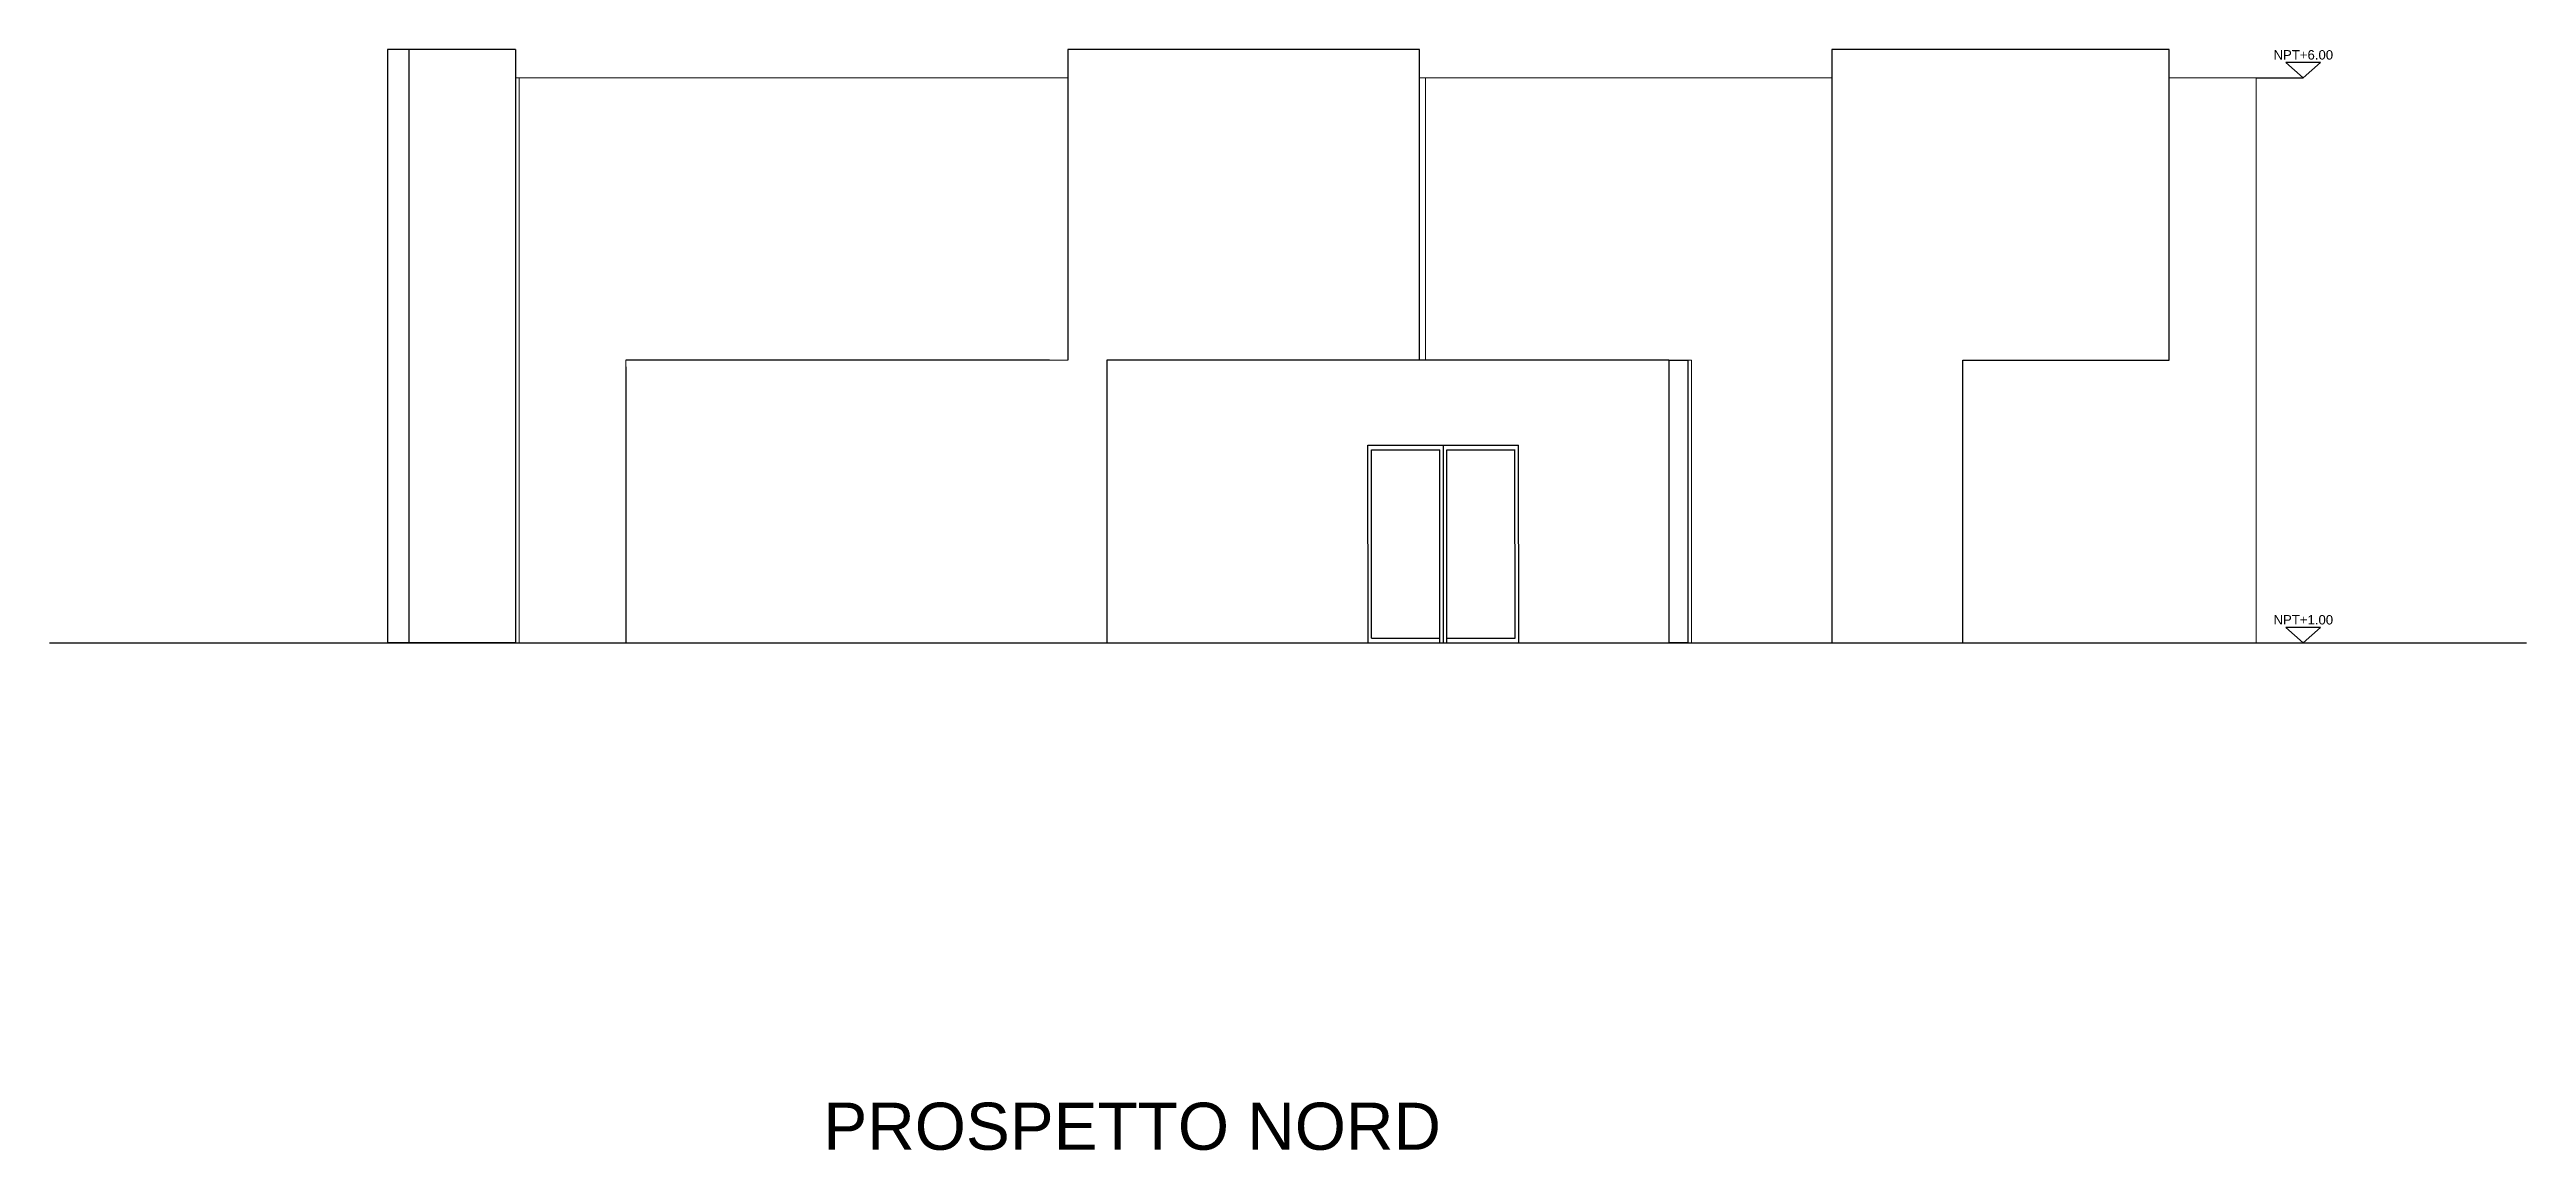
# Model space of a CAD drawing. Header units: millimetres. Extents: x 3468 to 20390, y -976 to 7887.
# Drawn here: x 17760 to 20390, y 1374 to 2543 of the extents above; entities that cross this region are included whole.
import ezdxf
from ezdxf.enums import TextEntityAlignment as Align

# ---------------------------------------------------------------- set-up
doc = ezdxf.new("R2010")
doc.units = ezdxf.units.MM
doc.layers.add('A-ANNO-SYMB', color=3, linetype='Continuous')
doc.layers.add('A-ANNO-TEXT', color=3, linetype='Continuous')
doc.layers.add('MURO', color=1, linetype='Continuous', lineweight=25)
doc.layers.add('vetro', color=140, linetype='Continuous', lineweight=15)
doc.styles.add('ARIAL', font='arial.ttf')
doc.styles.get("Standard").update_dxf_attribs({"font": 'arial.ttf'})

msp = doc.modelspace()

# ---------------------------------------------------------------- texts
at = {"insert": (18581.9, 1424.5), "char_height": 50, "attachment_point": 1}
msp.add_mtext_dynamic_manual_height_columns('PROSPETTO NORD', width=1017.121, gutter_width=12.5, heights=[0], dxfattribs=at)
at = {"layer": 'A-ANNO-TEXT', "style": 'ARIAL'}
for s, p in [('NPT+6.00', (20153.4, 2532.4)), ('NPT+1.00', (20153.4, 1932.4))]:
    msp.add_text(s, height=10, rotation=359.935, dxfattribs=at).set_placement(p, align=Align.CENTER)

# ---------------------------------------------------------------- linework, layer by layer
for p, q in [((19479.8, 2213), (18882.9, 2213)), ((18882.9, 2213), (18882.9, 1913)), ((19479.8, 2213), (19479.8, 1913)), ((19160.3, 1913), (19160.1, 2123)), ((19160.2, 2123), (19320.1, 2123)), ((19163.9, 2118), (19236.4, 2118)), ((19164, 1918), (19164, 2118)), ((19236.5, 1913), (19236.5, 2118)), ((19240.3, 1913), (19240.3, 2123)), ((19243.9, 2118), (19316.4, 2118)), ((19244.1, 1913), (19243.9, 2118)), ((19316.5, 1918), (19316.3, 2118)), ((19320.3, 1913), (19320.1, 2123)), ((19160.2, 2098), (19160.2, 2098)), ((18103.3, 1913), (20103.3, 1913)), ((18882.9, 1913), (19479.6, 1913)), ((19164, 1918), (19236.5, 1918)), ((19244, 1918), (19316.5, 1918))]:
    msp.add_line(p, q)
at = {"ltscale": 2}
msp.add_line((17760.2, 1913), (20390.4, 1913), dxfattribs=at)
at = {"layer": 'A-ANNO-SYMB', "ltscale": 0.8}
for p, q in [((20103.3, 2513), (20153.3, 2513)), ((20103.3, 1913), (20153.3, 1913))]:
    msp.add_line(p, q, dxfattribs=at)
at = {"layer": 'A-ANNO-SYMB'}
for points in [[(20153.3, 2513), (20171.8, 2529.2), (20135, 2529.2)], [(20153.3, 1913), (20171.8, 1929.2), (20135, 1929.2)]]:
    msp.add_lwpolyline(points, close=True, dxfattribs=at)
at = {"layer": 'MURO'}
for p, q in [((18142, 2543), (18118.9, 2543)), ((18118.9, 2543), (18118.9, 1913)), ((18255, 2543), (18142, 2543)), ((18142, 1913), (18142, 2543)), ((18255, 2543), (18255, 1913)), ((19215, 2543), (18841.5, 2543)), ((18841.5, 2543), (18841.5, 2213)), ((19215, 2213), (19215, 2543)), ((20011, 2543), (19652.9, 2543)), ((19652.9, 2543), (19652.9, 1913)), ((20011, 2213), (20011, 2543)), ((18822.1, 2213), (18372.2, 2213)), ((19479.6, 2213), (19499.9, 2213)), ((19479.8, 2213), (19500, 2213)), ((19500, 2213), (19500, 1913)), ((19792, 2213), (20011, 2213)), ((19792, 1913), (19792, 2213)), ((18372.2, 2206), (18372.2, 1913)), ((18142, 1913), (18118.9, 1913)), ((18255, 1913), (18142, 1913)), ((18372.2, 1913), (18882.9, 1913)), ((19500, 1913), (19479.8, 1913)), ((19652.9, 1913), (19792, 1913))]:
    msp.add_line(p, q, dxfattribs=at)
at = {"layer": 'vetro'}
for p, q in [((18841.5, 2513), (18255, 2513)), ((18255, 2513), (18255, 1913)), ((18258.8, 2513), (18258.8, 1913)), ((18841.5, 2213), (18841.5, 2513)), ((19652.9, 2513), (19215, 2513)), ((19215, 2513), (19215, 2213)), ((19221.2, 2513), (19221.2, 2213)), ((19652.9, 1913), (19652.9, 2513)), ((20103.3, 2513), (20011, 2513)), ((20011, 2513), (20011, 2213)), ((20103.3, 1913), (20103.3, 2513)), ((18372.2, 1913), (18372.2, 2213)), ((18372.2, 2213), (18841.5, 2213)), ((19215, 2213), (19479.6, 2213)), ((19503.8, 2213), (19500, 2213)), ((19503.8, 2213), (19503.8, 1913)), ((20011, 2213), (19792, 2213)), ((19792, 2213), (19792, 1913)), ((18255, 1913), (18372.2, 1913)), ((19500, 1913), (19652.9, 1913)), ((19792, 1913), (20103.3, 1913))]:
    msp.add_line(p, q, dxfattribs=at)

msp.set_redraw_order([(e.dxf.handle, doc.entitydb.next_handle()) for e in msp.query("TEXT MTEXT ATTDEF DIMENSION ARC_DIMENSION")])  # texts and dimensions are drawn at this point

doc.saveas('drawing.dxf')
